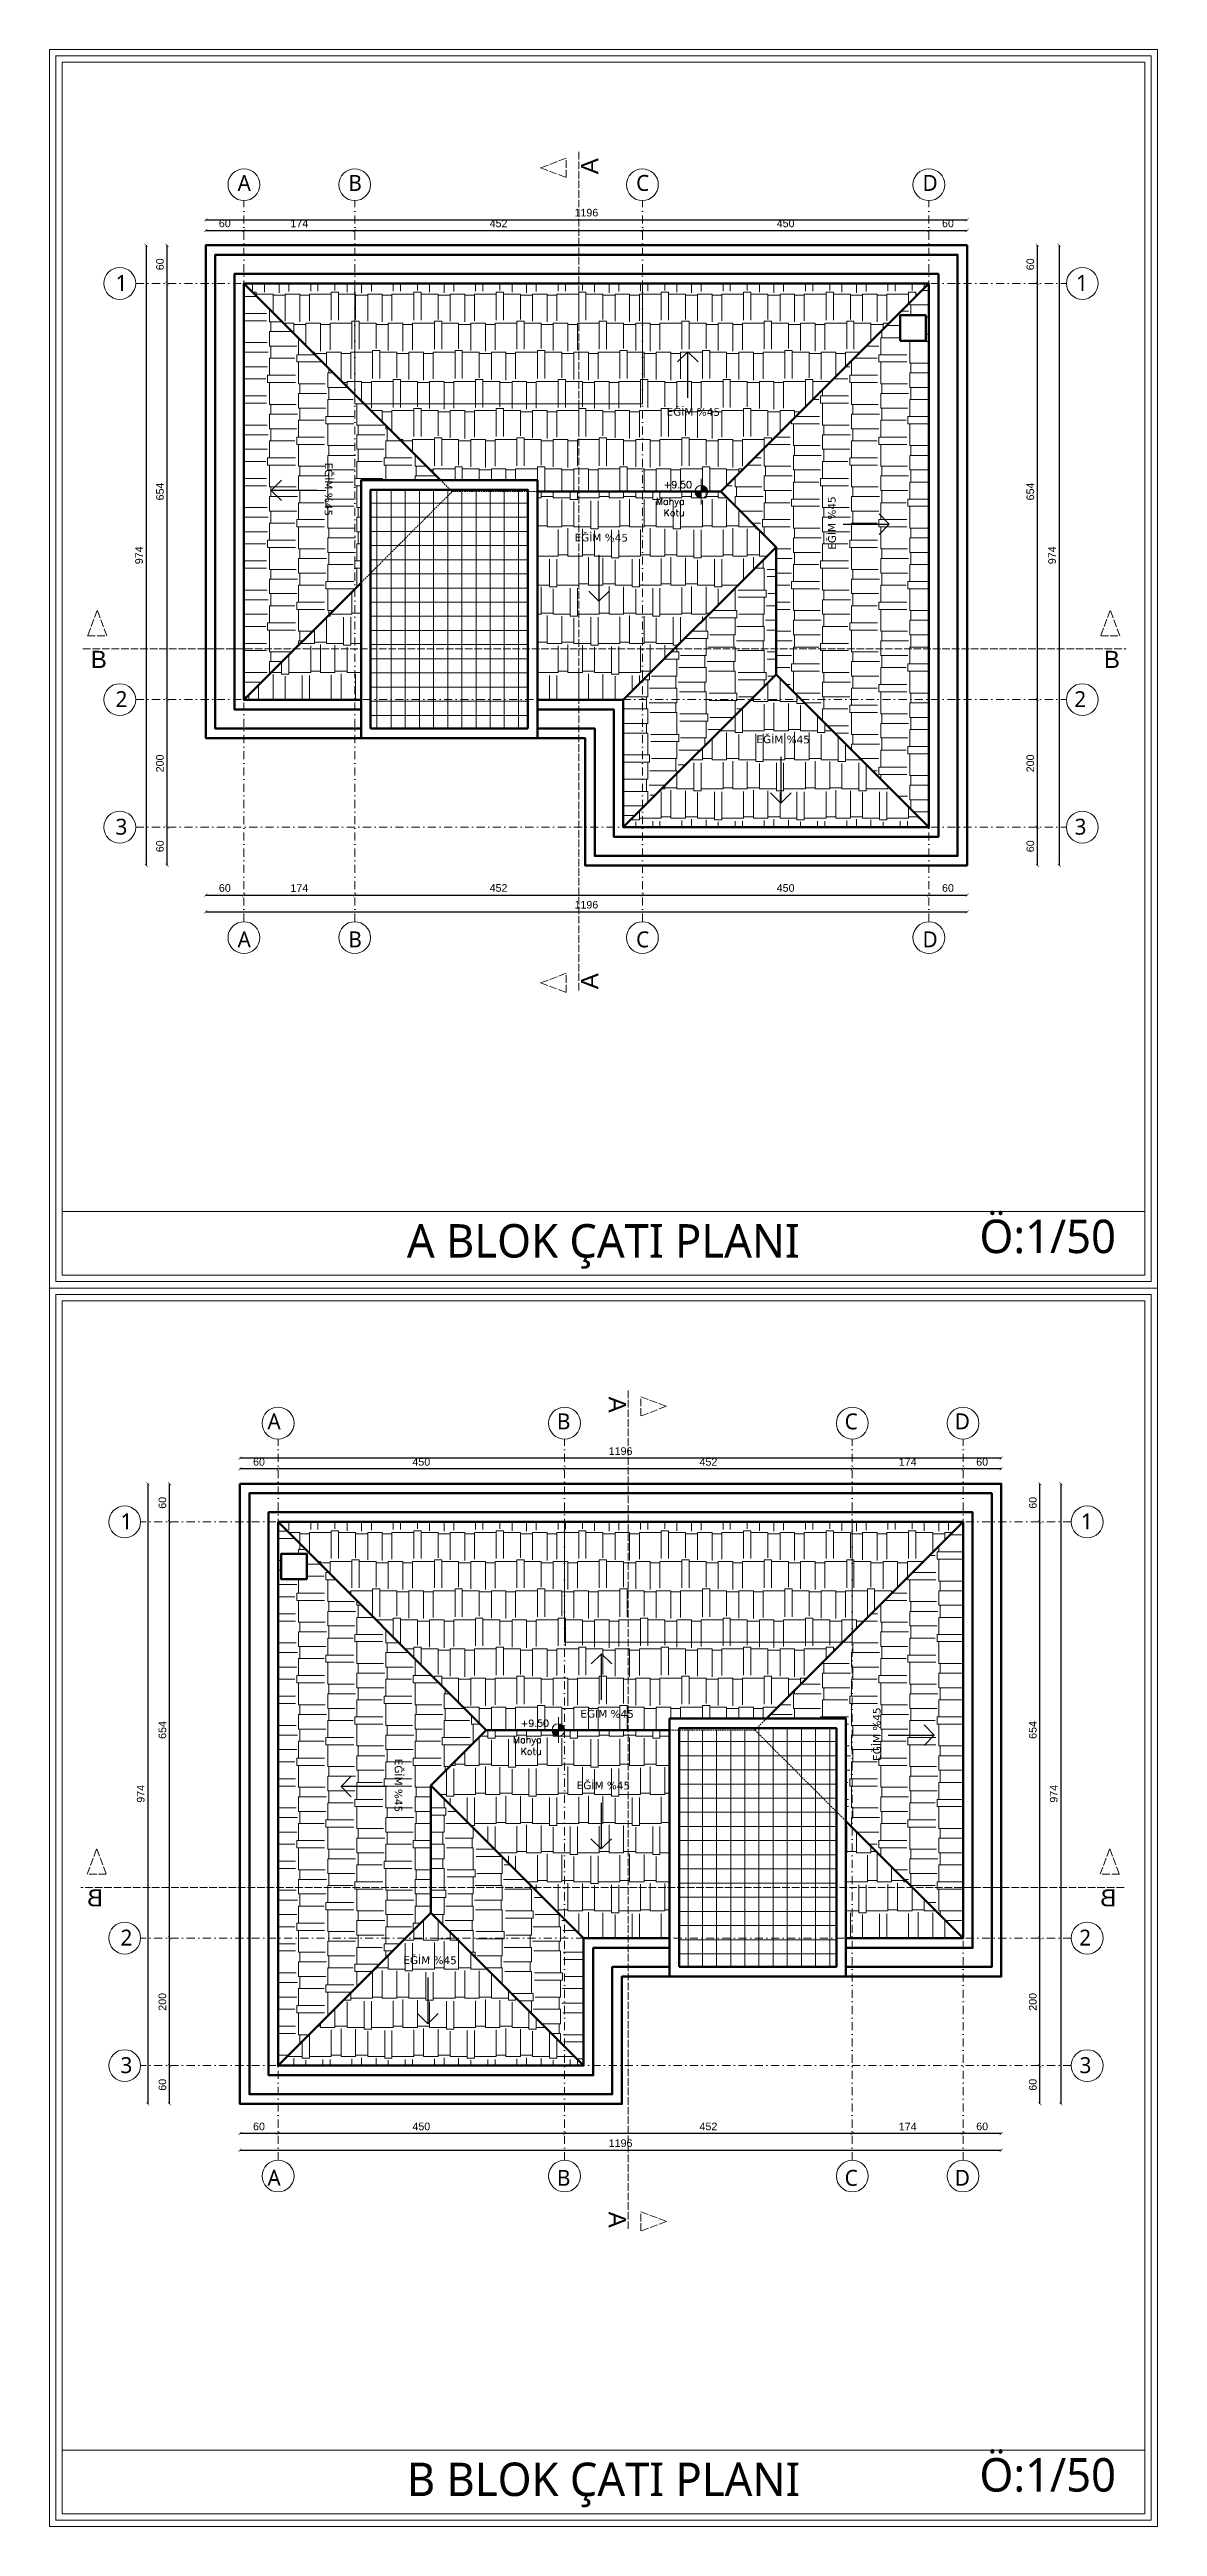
# Model space of a CAD drawing. Header units: millimetres. Extents: x 14753 to 45183, y 5640 to 19518.
# Drawn here: x 24939 to 26679, y 15623 to 19513 of the extents above; entities that cross this region are included whole.
import ezdxf

# ---------------------------------------------------------------- set-up
doc = ezdxf.new("R2010")
doc.units = ezdxf.units.MM
for name, pattern in [('ACAD_ISO02W100', [15, 12, -3]), ('DASHDOT', [25.4, 12.7, -6.35, 0, -6.35]), ('HIDDEN', [0.375, 0.25, -0.125])]:
    doc.linetypes.add(name, pattern=pattern)
for name, color, linetype, lineweight in [('A Antet', 35, 'Continuous', 18), ('CERCEVE', 66, 'Continuous', 0), ('Duvar', 1, 'Continuous', 50), ('Görüneyen', 250, 'HIDDEN', 0), ('k aks', 44, 'DASHDOT', 18), ('k dis olcu', 43, 'Continuous', 18), ('k kolon', 1, 'Continuous', 53), ('k kot', 31, 'Continuous', 20), ('k merd izdş', 153, 'HIDDEN', 9), ('k pencere', 4, 'Continuous', 25), ('k tarama', 252, 'Continuous', 9), ('k ıslak mekan tarama', 252, 'Continuous', 9), ('kesiklii çizgi', 244, 'ACAD_ISO02W100', 5)]:
    doc.layers.add(name, color=color, linetype=linetype, lineweight=lineweight)
doc.layers.add('Standart', color=7, linetype='Continuous')
doc.layers.add('YAzı', color=7, linetype='Continuous')
doc.styles.add('MtXpl_Segoe_UI', font='segoeui.ttf')
doc.styles.add('OLCU', font='romans.shx')
doc.styles.get("Standard").update_dxf_attribs({"font": 'arial.ttf'})
doc.dimstyles.new('icölcü', dxfattribs={"dimtxt": 12, "dimasz": 5, "dimexe": 1.25, "dimexo": 0.625, "dimgap": 5, "dimtad": 1, "dimdec": 0, "dimtxsty": 'Standard', "dimblk": 'ARCHTICK', "dimcen": -10, "dimse1": 1, "dimse2": 1, "dimadec": 0, "dimazin": 0, "dimtfac": 1, "dimtdec": 0, "dimtix": 1, "dimtmove": 0, "dimatfit": 3, "dimldrblk": 'ARCHTICK', "dimfxl": 1, "dimarcsym": 0})

msp = doc.modelspace()

# ---------------------------------------------------------------- texts
at = {"layer": 'A Antet', "color": 53, "char_height": 52.5, "attachment_point": 1}
for s, width, gutter_width, insert in [('{\\fSegoe UI|b0|i0|c162|p34;A BLOK ÇATI PLANI}', 1034.775, 12.5, (25500.2, 17667.9, -574.2)), ('{\\fSegoe UI|b0|i0|c162|p34;Ö:1/50}', 247.734, 9.38, (26399.6, 17674.9, -574.2)), ('{\\fSegoe UI|b0|i0|c162|p34;B BLOK ÇATI PLANI}', 1034.775, 12.5, (25500.2, 15722.9, -574.2)), ('{\\fSegoe UI|b0|i0|c162|p34;Ö:1/50}', 247.734, 9.38, (26399.6, 15729.9, -574.2))]:
    msp.add_mtext_dynamic_manual_height_columns(s, width=width, gutter_width=gutter_width, heights=[0], dxfattribs=dict(at, insert=insert))
at = {"layer": 'k aks', "style": 'MtXpl_Segoe_UI'}
for s, p in [('A', (25234.3, 19290.6)), ('B', (25408.3, 19290.6)), ('C', (25860.3, 19290.6)), ('D', (26310.3, 19290.6)), ('1', (25042.5, 19133.6)), ('1', (26551.3, 19133.6)), ('2', (25042.5, 18479.9)), ('2', (26548.6, 18479.9)), ('3', (25042.5, 18279.6)), ('3', (26549.1, 18279.6)), ('A', (25234.3, 18102.6)), ('B', (25408.3, 18102.6)), ('C', (25860.3, 18102.6)), ('D', (26310.3, 18102.6)), ('A', (25281.2, 17345.6)), ('B', (25735.9, 17345.6)), ('C', (26187.9, 17345.6)), ('D', (26360.9, 17345.6)), ('1', (25050.3, 17188.6)), ('1', (26559, 17188.6)), ('2', (25050.3, 16534.9)), ('2', (26556.4, 16534.9)), ('3', (25050.3, 16334.6)), ('3', (26556.9, 16334.6)), ('A', (25281.2, 16157.6)), ('B', (25735.9, 16157.6)), ('C', (26187.9, 16157.6)), ('D', (26360.9, 16157.6))]:
    msp.add_text(s, height=25, dxfattribs=at).set_placement(p)
at = {"layer": 'k kot', "char_height": 10.8, "width": 55.52, "attachment_point": 3, "rotation": 359.9996, "style": 'OLCU'}
for s, insert in [('+9.50', (25948, 18834.5)), ('Mahya Kotu', (25936.4, 18808.5)), ('+9.50', (25723.4, 16889.5)), ('Mahya Kotu', (25711.9, 16863.5))]:
    msp.add_mtext(s, dxfattribs=dict(at, insert=insert))
at = {"layer": 'YAzı', "char_height": 12}
for insert, attachment_point, rotation in [((25992.1, 18937.1), 9, 359.6862), ((25383.5, 18863.9), 1, 269.6862), ((26161.6, 18810.9), 3, 90.3138), ((25847.6, 18739.6), 9, 359.6862), ((26133.3, 18422.7), 9, 359.6862), ((25856.7, 16892.4), 9, 359.6862), ((26232.2, 16908.9), 3, 90.3138), ((25493.3, 16828.4), 1, 269.6862), ((25850.9, 16779.9), 9, 359.6862), ((25578.6, 16505.5), 9, 359.6862)]:
    msp.add_mtext_dynamic_manual_height_columns('{\\fVerdana|b0|i0|c162|p34;EĞİM %45}', width=153.763, gutter_width=12.5, heights=[0], dxfattribs=dict(at, insert=insert, attachment_point=attachment_point, rotation=rotation))

# ---------------------------------------------------------------- blocks, each defined once
blk = doc.blocks.new('KESİT')
at = {"layer": 'kesiklii çizgi', "color": 3}
for p, q in [((381040, 4552600), (381000, 4552585)), ((381000, 4552585), (381040, 4552570)), ((381060, 4552610), (381060, 4551290)), ((380303.5, 4551890), (380288.5, 4551850)), ((380318.5, 4551850), (380303.5, 4551890)), ((381895, 4551890), (381880, 4551850)), ((381910, 4551850), (381895, 4551890)), ((380281.1, 4551829.5), (381920, 4551829.5)), ((381040, 4551320), (381000, 4551305)), ((381000, 4551305), (381040, 4551290))]:
    blk.add_line(p, q, dxfattribs=at)
for points in [[(381040, 4552570), (381040, 4552600)], [(380288.5, 4551850), (380318.5, 4551850)], [(381880, 4551850), (381910, 4551850)], [(381040, 4551290), (381040, 4551320)]]:
    blk.add_lwpolyline(points, dxfattribs=at)
for p in [(381090.5, 4552575), (381090.5, 4551295)]:
    blk.add_text('A', height=27, rotation=90, dxfattribs=at).set_placement(p)
for p in [(380293.5, 4551799.5), (381885, 4551799.5)]:
    blk.add_text('B', height=27, dxfattribs=at).set_placement(p)
blk = doc.blocks.new('_ArchTick')
at = {"color": 0, "linetype": 'ByBlock', "const_width": 0.15}
blk.add_lwpolyline([(-0.5, -0.5), (0.5, 0.5)], dxfattribs=at)
blk = doc.blocks.new('*D338')
at = {"layer": 'Defpoints', "color": 0, "transparency": 16777216}
for p in [(26380.2, 19245.3), (25184.2, 19205.3), (26380.2, 19205.3)]:
    blk.add_point(p, dxfattribs=at)
at = {"layer": 'k dis olcu', "color": 0, "lineweight": -2, "transparency": 16777216}
blk.add_line((25184.2, 19245.3), (26380.2, 19245.3), dxfattribs=at)
at = {"layer": 'k dis olcu', "color": 0, "lineweight": -2, "transparency": 16777216, "xscale": 5, "yscale": 5, "zscale": 5, "rotation": 180}
blk.add_blockref('_ArchTick', (25184.2, 19245.3), dxfattribs=at)
at = {"layer": 'k dis olcu', "color": 0, "lineweight": -2, "transparency": 16777216, "xscale": 5, "yscale": 5, "zscale": 5}
blk.add_blockref('_ArchTick', (26380.2, 19245.3), dxfattribs=at)
at = {"layer": 'k dis olcu', "color": 0, "transparency": 16777216, "insert": (25782.2, 19256.4), "char_height": 12, "attachment_point": 5}
blk.add_mtext('1196', dxfattribs=at)
blk = doc.blocks.new('*D339')
at = {"layer": 'Defpoints', "color": 0, "transparency": 16777216}
for p in [(25244.2, 19228.4), (25184.2, 19205.3), (25244.2, 19205.3)]:
    blk.add_point(p, dxfattribs=at)
at = {"layer": 'k dis olcu', "color": 0, "lineweight": -2, "transparency": 16777216}
blk.add_line((25184.2, 19228.4), (25244.2, 19228.4), dxfattribs=at)
at = {"layer": 'k dis olcu', "color": 0, "lineweight": -2, "transparency": 16777216, "xscale": 5, "yscale": 5, "zscale": 5, "rotation": 180}
blk.add_blockref('_ArchTick', (25184.2, 19228.4), dxfattribs=at)
at = {"layer": 'k dis olcu', "color": 0, "lineweight": -2, "transparency": 16777216, "xscale": 5, "yscale": 5, "zscale": 5}
blk.add_blockref('_ArchTick', (25244.2, 19228.4), dxfattribs=at)
at = {"layer": 'k dis olcu', "color": 0, "transparency": 16777216, "insert": (25214.2, 19239.5), "char_height": 12, "attachment_point": 5}
blk.add_mtext('60', dxfattribs=at)
blk = doc.blocks.new('*D340')
at = {"layer": 'Defpoints', "color": 0, "transparency": 16777216}
for p in [(25418.2, 19228.4), (25418.2, 19228.4), (25244.2, 19205.3)]:
    blk.add_point(p, dxfattribs=at)
at = {"layer": 'k dis olcu', "color": 0, "lineweight": -2, "transparency": 16777216}
blk.add_line((25244.2, 19228.4), (25418.2, 19228.4), dxfattribs=at)
at = {"layer": 'k dis olcu', "color": 0, "lineweight": -2, "transparency": 16777216, "xscale": 5, "yscale": 5, "zscale": 5, "rotation": 180}
blk.add_blockref('_ArchTick', (25244.2, 19228.4), dxfattribs=at)
at = {"layer": 'k dis olcu', "color": 0, "lineweight": -2, "transparency": 16777216, "xscale": 5, "yscale": 5, "zscale": 5}
blk.add_blockref('_ArchTick', (25418.2, 19228.4), dxfattribs=at)
at = {"layer": 'k dis olcu', "color": 0, "transparency": 16777216, "insert": (25331.2, 19239.4), "char_height": 12, "attachment_point": 5}
blk.add_mtext('174', dxfattribs=at)
blk = doc.blocks.new('*D341')
at = {"layer": 'Defpoints', "color": 0, "transparency": 16777216}
for p in [(25418.2, 19228.4), (25870.2, 19228.4), (25870.2, 19228.4)]:
    blk.add_point(p, dxfattribs=at)
at = {"layer": 'k dis olcu', "color": 0, "lineweight": -2, "transparency": 16777216}
blk.add_line((25418.2, 19228.4), (25870.2, 19228.4), dxfattribs=at)
at = {"layer": 'k dis olcu', "color": 0, "lineweight": -2, "transparency": 16777216, "xscale": 5, "yscale": 5, "zscale": 5, "rotation": 180}
blk.add_blockref('_ArchTick', (25418.2, 19228.4), dxfattribs=at)
at = {"layer": 'k dis olcu', "color": 0, "lineweight": -2, "transparency": 16777216, "xscale": 5, "yscale": 5, "zscale": 5}
blk.add_blockref('_ArchTick', (25870.2, 19228.4), dxfattribs=at)
at = {"layer": 'k dis olcu', "color": 0, "transparency": 16777216, "insert": (25644.2, 19239.5), "char_height": 12, "attachment_point": 5}
blk.add_mtext('452', dxfattribs=at)
blk = doc.blocks.new('*D342')
at = {"layer": 'Defpoints', "color": 0, "transparency": 16777216}
for p in [(25870.2, 19228.4), (26320.2, 19228.4), (26320.2, 19228.4)]:
    blk.add_point(p, dxfattribs=at)
at = {"layer": 'k dis olcu', "color": 0, "lineweight": -2, "transparency": 16777216}
blk.add_line((25870.2, 19228.4), (26320.2, 19228.4), dxfattribs=at)
at = {"layer": 'k dis olcu', "color": 0, "lineweight": -2, "transparency": 16777216, "xscale": 5, "yscale": 5, "zscale": 5, "rotation": 180}
blk.add_blockref('_ArchTick', (25870.2, 19228.4), dxfattribs=at)
at = {"layer": 'k dis olcu', "color": 0, "lineweight": -2, "transparency": 16777216, "xscale": 5, "yscale": 5, "zscale": 5}
blk.add_blockref('_ArchTick', (26320.2, 19228.4), dxfattribs=at)
at = {"layer": 'k dis olcu', "color": 0, "transparency": 16777216, "insert": (26095.2, 19239.5), "char_height": 12, "attachment_point": 5}
blk.add_mtext('450', dxfattribs=at)
blk = doc.blocks.new('*D343')
at = {"layer": 'Defpoints', "color": 0, "transparency": 16777216}
for p in [(26320.2, 19228.4), (26380.2, 19228.4), (26380.2, 19205.3)]:
    blk.add_point(p, dxfattribs=at)
at = {"layer": 'k dis olcu', "color": 0, "lineweight": -2, "transparency": 16777216}
blk.add_line((26320.2, 19228.4), (26380.2, 19228.4), dxfattribs=at)
at = {"layer": 'k dis olcu', "color": 0, "lineweight": -2, "transparency": 16777216, "xscale": 5, "yscale": 5, "zscale": 5, "rotation": 180}
blk.add_blockref('_ArchTick', (26320.2, 19228.4), dxfattribs=at)
at = {"layer": 'k dis olcu', "color": 0, "lineweight": -2, "transparency": 16777216, "xscale": 5, "yscale": 5, "zscale": 5}
blk.add_blockref('_ArchTick', (26380.2, 19228.4), dxfattribs=at)
at = {"layer": 'k dis olcu', "color": 0, "transparency": 16777216, "insert": (26350.2, 19239.5), "char_height": 12, "attachment_point": 5}
blk.add_mtext('60', dxfattribs=at)
blk = doc.blocks.new('*D344')
at = {"layer": 'Defpoints', "color": 0, "transparency": 16777216}
for p in [(26380.2, 19205.3), (26380.2, 18231.3), (26524.9, 18231.3)]:
    blk.add_point(p, dxfattribs=at)
at = {"layer": 'k dis olcu', "color": 0, "lineweight": -2, "transparency": 16777216}
blk.add_line((26524.9, 19205.3), (26524.9, 18231.3), dxfattribs=at)
at = {"layer": 'k dis olcu', "color": 0, "lineweight": -2, "transparency": 16777216, "xscale": 5, "yscale": 5, "zscale": 5}
for p, rotation in [((26524.9, 19205.3), 90), ((26524.9, 18231.3), 270)]:
    blk.add_blockref('_ArchTick', p, dxfattribs=dict(at, rotation=rotation))
at = {"layer": 'k dis olcu', "color": 0, "transparency": 16777216, "insert": (26513.8, 18718.3), "char_height": 12, "attachment_point": 5, "rotation": 90}
blk.add_mtext('974', dxfattribs=at)
blk = doc.blocks.new('*D345')
at = {"layer": 'Defpoints', "color": 0, "transparency": 16777216}
for p in [(26380.2, 18291.3), (26490.8, 18291.3), (26380.2, 18231.3)]:
    blk.add_point(p, dxfattribs=at)
at = {"layer": 'k dis olcu', "color": 0, "lineweight": -2, "transparency": 16777216}
blk.add_line((26490.8, 18231.3), (26490.8, 18291.3), dxfattribs=at)
at = {"layer": 'k dis olcu', "color": 0, "lineweight": -2, "transparency": 16777216, "xscale": 5, "yscale": 5, "zscale": 5}
for p, rotation in [((26490.8, 18291.3), 90), ((26490.8, 18231.3), 270)]:
    blk.add_blockref('_ArchTick', p, dxfattribs=dict(at, rotation=rotation))
at = {"layer": 'k dis olcu', "color": 0, "transparency": 16777216, "insert": (26479.6, 18261.3), "char_height": 12, "attachment_point": 5, "rotation": 90}
blk.add_mtext('60', dxfattribs=at)
blk = doc.blocks.new('*D346')
at = {"layer": 'Defpoints', "color": 0, "transparency": 16777216}
for p in [(26490.8, 18491.6), (26490.8, 18491.6), (26380.2, 18291.3)]:
    blk.add_point(p, dxfattribs=at)
at = {"layer": 'k dis olcu', "color": 0, "lineweight": -2, "transparency": 16777216}
blk.add_line((26490.8, 18291.3), (26490.8, 18491.6), dxfattribs=at)
at = {"layer": 'k dis olcu', "color": 0, "lineweight": -2, "transparency": 16777216, "xscale": 5, "yscale": 5, "zscale": 5}
for p, rotation in [((26490.8, 18491.6), 90), ((26490.8, 18291.3), 270)]:
    blk.add_blockref('_ArchTick', p, dxfattribs=dict(at, rotation=rotation))
at = {"layer": 'k dis olcu', "color": 0, "transparency": 16777216, "insert": (26479.6, 18391.5), "char_height": 12, "attachment_point": 5, "rotation": 90}
blk.add_mtext('200', dxfattribs=at)
blk = doc.blocks.new('*D347')
at = {"layer": 'Defpoints', "color": 0, "transparency": 16777216}
for p in [(26490.8, 19145.3), (26490.8, 19145.3), (26490.8, 18491.6)]:
    blk.add_point(p, dxfattribs=at)
at = {"layer": 'k dis olcu', "color": 0, "lineweight": -2, "transparency": 16777216}
blk.add_line((26490.8, 18491.6), (26490.8, 19145.3), dxfattribs=at)
at = {"layer": 'k dis olcu', "color": 0, "lineweight": -2, "transparency": 16777216, "xscale": 5, "yscale": 5, "zscale": 5}
for p, rotation in [((26490.8, 19145.3), 90), ((26490.8, 18491.6), 270)]:
    blk.add_blockref('_ArchTick', p, dxfattribs=dict(at, rotation=rotation))
at = {"layer": 'k dis olcu', "color": 0, "transparency": 16777216, "insert": (26479.6, 18818.5), "char_height": 12, "attachment_point": 5, "rotation": 90}
blk.add_mtext('654', dxfattribs=at)
blk = doc.blocks.new('*D348')
at = {"layer": 'Defpoints', "color": 0, "transparency": 16777216}
for p in [(26380.2, 19205.3), (26490.8, 19205.3), (26490.8, 19145.3)]:
    blk.add_point(p, dxfattribs=at)
at = {"layer": 'k dis olcu', "color": 0, "lineweight": -2, "transparency": 16777216}
blk.add_line((26490.8, 19145.3), (26490.8, 19205.3), dxfattribs=at)
at = {"layer": 'k dis olcu', "color": 0, "lineweight": -2, "transparency": 16777216, "xscale": 5, "yscale": 5, "zscale": 5}
for p, rotation in [((26490.8, 19205.3), 90), ((26490.8, 19145.3), 270)]:
    blk.add_blockref('_ArchTick', p, dxfattribs=dict(at, rotation=rotation))
at = {"layer": 'k dis olcu', "color": 0, "transparency": 16777216, "insert": (26479.6, 19175.3), "char_height": 12, "attachment_point": 5, "rotation": 90}
blk.add_mtext('60', dxfattribs=at)
blk = doc.blocks.new('*D349')
at = {"layer": 'Defpoints', "color": 0, "transparency": 16777216}
for p in [(25184.2, 19205.3), (25090.6, 18231.3), (25780.2, 18231.3)]:
    blk.add_point(p, dxfattribs=at)
at = {"layer": 'k dis olcu', "color": 0, "lineweight": -2, "transparency": 16777216}
blk.add_line((25090.6, 19205.3), (25090.6, 18231.3), dxfattribs=at)
at = {"layer": 'k dis olcu', "color": 0, "lineweight": -2, "transparency": 16777216, "xscale": 5, "yscale": 5, "zscale": 5}
for p, rotation in [((25090.6, 19205.3), 90), ((25090.6, 18231.3), 270)]:
    blk.add_blockref('_ArchTick', p, dxfattribs=dict(at, rotation=rotation))
at = {"layer": 'k dis olcu', "color": 0, "transparency": 16777216, "insert": (25079.5, 18718.3), "char_height": 12, "attachment_point": 5, "rotation": 90}
blk.add_mtext('974', dxfattribs=at)
blk = doc.blocks.new('*D350')
at = {"layer": 'Defpoints', "color": 0, "transparency": 16777216}
for p in [(25123.5, 18291.3), (25780.2, 18291.3), (25780.2, 18231.3)]:
    blk.add_point(p, dxfattribs=at)
at = {"layer": 'k dis olcu', "color": 0, "lineweight": -2, "transparency": 16777216}
blk.add_line((25123.5, 18231.3), (25123.5, 18291.3), dxfattribs=at)
at = {"layer": 'k dis olcu', "color": 0, "lineweight": -2, "transparency": 16777216, "xscale": 5, "yscale": 5, "zscale": 5}
for p, rotation in [((25123.5, 18291.3), 90), ((25123.5, 18231.3), 270)]:
    blk.add_blockref('_ArchTick', p, dxfattribs=dict(at, rotation=rotation))
at = {"layer": 'k dis olcu', "color": 0, "transparency": 16777216, "insert": (25112.3, 18261.3), "char_height": 12, "attachment_point": 5, "rotation": 90}
blk.add_mtext('60', dxfattribs=at)
blk = doc.blocks.new('*D351')
at = {"layer": 'Defpoints', "color": 0, "transparency": 16777216}
for p in [(25123.5, 18491.6), (25184.2, 18491.6), (25780.2, 18291.3)]:
    blk.add_point(p, dxfattribs=at)
at = {"layer": 'k dis olcu', "color": 0, "lineweight": -2, "transparency": 16777216}
blk.add_line((25123.5, 18291.3), (25123.5, 18491.6), dxfattribs=at)
at = {"layer": 'k dis olcu', "color": 0, "lineweight": -2, "transparency": 16777216, "xscale": 5, "yscale": 5, "zscale": 5}
for p, rotation in [((25123.5, 18491.6), 90), ((25123.5, 18291.3), 270)]:
    blk.add_blockref('_ArchTick', p, dxfattribs=dict(at, rotation=rotation))
at = {"layer": 'k dis olcu', "color": 0, "transparency": 16777216, "insert": (25112.3, 18391.5), "char_height": 12, "attachment_point": 5, "rotation": 90}
blk.add_mtext('200', dxfattribs=at)
blk = doc.blocks.new('*D352')
at = {"layer": 'Defpoints', "color": 0, "transparency": 16777216}
for p in [(25123.5, 19145.3), (25184.2, 19145.3), (25184.2, 18491.6)]:
    blk.add_point(p, dxfattribs=at)
at = {"layer": 'k dis olcu', "color": 0, "lineweight": -2, "transparency": 16777216}
blk.add_line((25123.5, 18491.6), (25123.5, 19145.3), dxfattribs=at)
at = {"layer": 'k dis olcu', "color": 0, "lineweight": -2, "transparency": 16777216, "xscale": 5, "yscale": 5, "zscale": 5}
for p, rotation in [((25123.5, 19145.3), 90), ((25123.5, 18491.6), 270)]:
    blk.add_blockref('_ArchTick', p, dxfattribs=dict(at, rotation=rotation))
at = {"layer": 'k dis olcu', "color": 0, "transparency": 16777216, "insert": (25112.3, 18818.5), "char_height": 12, "attachment_point": 5, "rotation": 90}
blk.add_mtext('654', dxfattribs=at)
blk = doc.blocks.new('*D353')
at = {"layer": 'Defpoints', "color": 0, "transparency": 16777216}
for p in [(25123.5, 19205.3), (25184.2, 19205.3), (25184.2, 19145.3)]:
    blk.add_point(p, dxfattribs=at)
at = {"layer": 'k dis olcu', "color": 0, "lineweight": -2, "transparency": 16777216}
blk.add_line((25123.5, 19145.3), (25123.5, 19205.3), dxfattribs=at)
at = {"layer": 'k dis olcu', "color": 0, "lineweight": -2, "transparency": 16777216, "xscale": 5, "yscale": 5, "zscale": 5}
for p, rotation in [((25123.5, 19205.3), 90), ((25123.5, 19145.3), 270)]:
    blk.add_blockref('_ArchTick', p, dxfattribs=dict(at, rotation=rotation))
at = {"layer": 'k dis olcu', "color": 0, "transparency": 16777216, "insert": (25112.3, 19175.3), "char_height": 12, "attachment_point": 5, "rotation": 90}
blk.add_mtext('60', dxfattribs=at)
blk = doc.blocks.new('*D354')
at = {"layer": 'Defpoints', "color": 0, "transparency": 16777216}
for p in [(25184.2, 18431.3), (26380.2, 18431.3), (26380.2, 18158.3)]:
    blk.add_point(p, dxfattribs=at)
at = {"layer": 'k dis olcu', "color": 0, "lineweight": -2, "transparency": 16777216}
blk.add_line((25184.2, 18158.3), (26380.2, 18158.3), dxfattribs=at)
at = {"layer": 'k dis olcu', "color": 0, "lineweight": -2, "transparency": 16777216, "xscale": 5, "yscale": 5, "zscale": 5, "rotation": 180}
blk.add_blockref('_ArchTick', (25184.2, 18158.3), dxfattribs=at)
at = {"layer": 'k dis olcu', "color": 0, "lineweight": -2, "transparency": 16777216, "xscale": 5, "yscale": 5, "zscale": 5}
blk.add_blockref('_ArchTick', (26380.2, 18158.3), dxfattribs=at)
at = {"layer": 'k dis olcu', "color": 0, "transparency": 16777216, "insert": (25782.2, 18169.5), "char_height": 12, "attachment_point": 5}
blk.add_mtext('1196', dxfattribs=at)
blk = doc.blocks.new('*D355')
at = {"layer": 'Defpoints', "color": 0, "transparency": 16777216}
for p in [(25184.2, 18431.3), (25244.2, 18431.3), (25244.2, 18184.7)]:
    blk.add_point(p, dxfattribs=at)
at = {"layer": 'k dis olcu', "color": 0, "lineweight": -2, "transparency": 16777216}
blk.add_line((25184.2, 18184.7), (25244.2, 18184.7), dxfattribs=at)
at = {"layer": 'k dis olcu', "color": 0, "lineweight": -2, "transparency": 16777216, "xscale": 5, "yscale": 5, "zscale": 5, "rotation": 180}
blk.add_blockref('_ArchTick', (25184.2, 18184.7), dxfattribs=at)
at = {"layer": 'k dis olcu', "color": 0, "lineweight": -2, "transparency": 16777216, "xscale": 5, "yscale": 5, "zscale": 5}
blk.add_blockref('_ArchTick', (25244.2, 18184.7), dxfattribs=at)
at = {"layer": 'k dis olcu', "color": 0, "transparency": 16777216, "insert": (25214.2, 18195.8), "char_height": 12, "attachment_point": 5}
blk.add_mtext('60', dxfattribs=at)
blk = doc.blocks.new('*D356')
at = {"layer": 'Defpoints', "color": 0, "transparency": 16777216}
for p in [(25244.2, 18431.3), (25418.2, 18184.7), (25418.2, 18184.7)]:
    blk.add_point(p, dxfattribs=at)
at = {"layer": 'k dis olcu', "color": 0, "lineweight": -2, "transparency": 16777216}
blk.add_line((25244.2, 18184.7), (25418.2, 18184.7), dxfattribs=at)
at = {"layer": 'k dis olcu', "color": 0, "lineweight": -2, "transparency": 16777216, "xscale": 5, "yscale": 5, "zscale": 5, "rotation": 180}
blk.add_blockref('_ArchTick', (25244.2, 18184.7), dxfattribs=at)
at = {"layer": 'k dis olcu', "color": 0, "lineweight": -2, "transparency": 16777216, "xscale": 5, "yscale": 5, "zscale": 5}
blk.add_blockref('_ArchTick', (25418.2, 18184.7), dxfattribs=at)
at = {"layer": 'k dis olcu', "color": 0, "transparency": 16777216, "insert": (25331.2, 18195.7), "char_height": 12, "attachment_point": 5}
blk.add_mtext('174', dxfattribs=at)
blk = doc.blocks.new('*D357')
at = {"layer": 'Defpoints', "color": 0, "transparency": 16777216}
for p in [(25418.2, 18184.7), (25870.2, 18184.7), (25870.2, 18184.7)]:
    blk.add_point(p, dxfattribs=at)
at = {"layer": 'k dis olcu', "color": 0, "lineweight": -2, "transparency": 16777216}
blk.add_line((25418.2, 18184.7), (25870.2, 18184.7), dxfattribs=at)
at = {"layer": 'k dis olcu', "color": 0, "lineweight": -2, "transparency": 16777216, "xscale": 5, "yscale": 5, "zscale": 5, "rotation": 180}
blk.add_blockref('_ArchTick', (25418.2, 18184.7), dxfattribs=at)
at = {"layer": 'k dis olcu', "color": 0, "lineweight": -2, "transparency": 16777216, "xscale": 5, "yscale": 5, "zscale": 5}
blk.add_blockref('_ArchTick', (25870.2, 18184.7), dxfattribs=at)
at = {"layer": 'k dis olcu', "color": 0, "transparency": 16777216, "insert": (25644.2, 18195.8), "char_height": 12, "attachment_point": 5}
blk.add_mtext('452', dxfattribs=at)
blk = doc.blocks.new('*D358')
at = {"layer": 'Defpoints', "color": 0, "transparency": 16777216}
for p in [(25870.2, 18184.7), (26320.2, 18184.7), (26320.2, 18184.7)]:
    blk.add_point(p, dxfattribs=at)
at = {"layer": 'k dis olcu', "color": 0, "lineweight": -2, "transparency": 16777216}
blk.add_line((25870.2, 18184.7), (26320.2, 18184.7), dxfattribs=at)
at = {"layer": 'k dis olcu', "color": 0, "lineweight": -2, "transparency": 16777216, "xscale": 5, "yscale": 5, "zscale": 5, "rotation": 180}
blk.add_blockref('_ArchTick', (25870.2, 18184.7), dxfattribs=at)
at = {"layer": 'k dis olcu', "color": 0, "lineweight": -2, "transparency": 16777216, "xscale": 5, "yscale": 5, "zscale": 5}
blk.add_blockref('_ArchTick', (26320.2, 18184.7), dxfattribs=at)
at = {"layer": 'k dis olcu', "color": 0, "transparency": 16777216, "insert": (26095.2, 18195.8), "char_height": 12, "attachment_point": 5}
blk.add_mtext('450', dxfattribs=at)
blk = doc.blocks.new('*D359')
at = {"layer": 'Defpoints', "color": 0, "transparency": 16777216}
for p in [(26380.2, 18231.3), (26320.2, 18184.7), (26380.2, 18184.7)]:
    blk.add_point(p, dxfattribs=at)
at = {"layer": 'k dis olcu', "color": 0, "lineweight": -2, "transparency": 16777216}
blk.add_line((26320.2, 18184.7), (26380.2, 18184.7), dxfattribs=at)
at = {"layer": 'k dis olcu', "color": 0, "lineweight": -2, "transparency": 16777216, "xscale": 5, "yscale": 5, "zscale": 5, "rotation": 180}
blk.add_blockref('_ArchTick', (26320.2, 18184.7), dxfattribs=at)
at = {"layer": 'k dis olcu', "color": 0, "lineweight": -2, "transparency": 16777216, "xscale": 5, "yscale": 5, "zscale": 5}
blk.add_blockref('_ArchTick', (26380.2, 18184.7), dxfattribs=at)
at = {"layer": 'k dis olcu', "color": 0, "transparency": 16777216, "insert": (26350.2, 18195.8), "char_height": 12, "attachment_point": 5}
blk.add_mtext('60', dxfattribs=at)
blk = doc.blocks.new('*D225')
at = {"layer": 'Defpoints', "color": 0, "transparency": 16777216}
for p in [(25237.9, 17300.3), (25237.9, 17260.3), (26433.9, 17260.3)]:
    blk.add_point(p, dxfattribs=at)
at = {"layer": 'k dis olcu', "color": 0, "lineweight": -2, "transparency": 16777216}
blk.add_line((26433.9, 17300.3), (25237.9, 17300.3), dxfattribs=at)
at = {"layer": 'k dis olcu', "color": 0, "lineweight": -2, "transparency": 16777216, "xscale": 5, "yscale": 5, "zscale": 5, "rotation": 180}
blk.add_blockref('_ArchTick', (25237.9, 17300.3), dxfattribs=at)
at = {"layer": 'k dis olcu', "color": 0, "lineweight": -2, "transparency": 16777216, "xscale": 5, "yscale": 5, "zscale": 5}
blk.add_blockref('_ArchTick', (26433.9, 17300.3), dxfattribs=at)
at = {"layer": 'k dis olcu', "color": 0, "transparency": 16777216, "insert": (25835.9, 17311.4), "char_height": 12, "attachment_point": 5}
blk.add_mtext('1196', dxfattribs=at)
blk = doc.blocks.new('*D226')
at = {"layer": 'Defpoints', "color": 0, "transparency": 16777216}
for p in [(26373.9, 17283.4), (26373.9, 17260.3), (26433.9, 17260.3)]:
    blk.add_point(p, dxfattribs=at)
at = {"layer": 'k dis olcu', "color": 0, "lineweight": -2, "transparency": 16777216}
blk.add_line((26433.9, 17283.4), (26373.9, 17283.4), dxfattribs=at)
at = {"layer": 'k dis olcu', "color": 0, "lineweight": -2, "transparency": 16777216, "xscale": 5, "yscale": 5, "zscale": 5, "rotation": 180}
blk.add_blockref('_ArchTick', (26373.9, 17283.4), dxfattribs=at)
at = {"layer": 'k dis olcu', "color": 0, "lineweight": -2, "transparency": 16777216, "xscale": 5, "yscale": 5, "zscale": 5}
blk.add_blockref('_ArchTick', (26433.9, 17283.4), dxfattribs=at)
at = {"layer": 'k dis olcu', "color": 0, "transparency": 16777216, "insert": (26403.9, 17294.5), "char_height": 12, "attachment_point": 5}
blk.add_mtext('60', dxfattribs=at)
blk = doc.blocks.new('*D227')
at = {"layer": 'Defpoints', "color": 0, "transparency": 16777216}
for p in [(26199.9, 17283.4), (26199.9, 17283.4), (26373.9, 17260.3)]:
    blk.add_point(p, dxfattribs=at)
at = {"layer": 'k dis olcu', "color": 0, "lineweight": -2, "transparency": 16777216}
blk.add_line((26373.9, 17283.4), (26199.9, 17283.4), dxfattribs=at)
at = {"layer": 'k dis olcu', "color": 0, "lineweight": -2, "transparency": 16777216, "xscale": 5, "yscale": 5, "zscale": 5, "rotation": 180}
blk.add_blockref('_ArchTick', (26199.9, 17283.4), dxfattribs=at)
at = {"layer": 'k dis olcu', "color": 0, "lineweight": -2, "transparency": 16777216, "xscale": 5, "yscale": 5, "zscale": 5}
blk.add_blockref('_ArchTick', (26373.9, 17283.4), dxfattribs=at)
at = {"layer": 'k dis olcu', "color": 0, "transparency": 16777216, "insert": (26286.9, 17294.4), "char_height": 12, "attachment_point": 5}
blk.add_mtext('174', dxfattribs=at)
blk = doc.blocks.new('*D228')
at = {"layer": 'Defpoints', "color": 0, "transparency": 16777216}
for p in [(25747.9, 17283.4), (25747.9, 17283.4), (26199.9, 17283.4)]:
    blk.add_point(p, dxfattribs=at)
at = {"layer": 'k dis olcu', "color": 0, "lineweight": -2, "transparency": 16777216}
blk.add_line((26199.9, 17283.4), (25747.9, 17283.4), dxfattribs=at)
at = {"layer": 'k dis olcu', "color": 0, "lineweight": -2, "transparency": 16777216, "xscale": 5, "yscale": 5, "zscale": 5, "rotation": 180}
blk.add_blockref('_ArchTick', (25747.9, 17283.4), dxfattribs=at)
at = {"layer": 'k dis olcu', "color": 0, "lineweight": -2, "transparency": 16777216, "xscale": 5, "yscale": 5, "zscale": 5}
blk.add_blockref('_ArchTick', (26199.9, 17283.4), dxfattribs=at)
at = {"layer": 'k dis olcu', "color": 0, "transparency": 16777216, "insert": (25973.9, 17294.5), "char_height": 12, "attachment_point": 5}
blk.add_mtext('452', dxfattribs=at)
blk = doc.blocks.new('*D229')
at = {"layer": 'Defpoints', "color": 0, "transparency": 16777216}
for p in [(25297.9, 17283.4), (25297.9, 17283.4), (25747.9, 17283.4)]:
    blk.add_point(p, dxfattribs=at)
at = {"layer": 'k dis olcu', "color": 0, "lineweight": -2, "transparency": 16777216}
blk.add_line((25747.9, 17283.4), (25297.9, 17283.4), dxfattribs=at)
at = {"layer": 'k dis olcu', "color": 0, "lineweight": -2, "transparency": 16777216, "xscale": 5, "yscale": 5, "zscale": 5, "rotation": 180}
blk.add_blockref('_ArchTick', (25297.9, 17283.4), dxfattribs=at)
at = {"layer": 'k dis olcu', "color": 0, "lineweight": -2, "transparency": 16777216, "xscale": 5, "yscale": 5, "zscale": 5}
blk.add_blockref('_ArchTick', (25747.9, 17283.4), dxfattribs=at)
at = {"layer": 'k dis olcu', "color": 0, "transparency": 16777216, "insert": (25522.9, 17294.5), "char_height": 12, "attachment_point": 5}
blk.add_mtext('450', dxfattribs=at)
blk = doc.blocks.new('*D230')
at = {"layer": 'Defpoints', "color": 0, "transparency": 16777216}
for p in [(25237.9, 17283.4), (25297.9, 17283.4), (25237.9, 17260.3)]:
    blk.add_point(p, dxfattribs=at)
at = {"layer": 'k dis olcu', "color": 0, "lineweight": -2, "transparency": 16777216}
blk.add_line((25297.9, 17283.4), (25237.9, 17283.4), dxfattribs=at)
at = {"layer": 'k dis olcu', "color": 0, "lineweight": -2, "transparency": 16777216, "xscale": 5, "yscale": 5, "zscale": 5, "rotation": 180}
blk.add_blockref('_ArchTick', (25237.9, 17283.4), dxfattribs=at)
at = {"layer": 'k dis olcu', "color": 0, "lineweight": -2, "transparency": 16777216, "xscale": 5, "yscale": 5, "zscale": 5}
blk.add_blockref('_ArchTick', (25297.9, 17283.4), dxfattribs=at)
at = {"layer": 'k dis olcu', "color": 0, "transparency": 16777216, "insert": (25267.9, 17294.5), "char_height": 12, "attachment_point": 5}
blk.add_mtext('60', dxfattribs=at)
blk = doc.blocks.new('*D231')
at = {"layer": 'Defpoints', "color": 0, "transparency": 16777216}
for p in [(25237.9, 17260.3), (25093.2, 16286.3), (25237.9, 16286.3)]:
    blk.add_point(p, dxfattribs=at)
at = {"layer": 'k dis olcu', "color": 0, "lineweight": -2, "transparency": 16777216}
blk.add_line((25093.2, 17260.3), (25093.2, 16286.3), dxfattribs=at)
at = {"layer": 'k dis olcu', "color": 0, "lineweight": -2, "transparency": 16777216, "xscale": 5, "yscale": 5, "zscale": 5}
for p, rotation in [((25093.2, 17260.3), 90), ((25093.2, 16286.3), 270)]:
    blk.add_blockref('_ArchTick', p, dxfattribs=dict(at, rotation=rotation))
at = {"layer": 'k dis olcu', "color": 0, "transparency": 16777216, "insert": (25082.1, 16773.3), "char_height": 12, "attachment_point": 5, "rotation": 90}
blk.add_mtext('974', dxfattribs=at)
blk = doc.blocks.new('*D232')
at = {"layer": 'Defpoints', "color": 0, "transparency": 16777216}
for p in [(25127.4, 16346.3), (25237.9, 16346.3), (25237.9, 16286.3)]:
    blk.add_point(p, dxfattribs=at)
at = {"layer": 'k dis olcu', "color": 0, "lineweight": -2, "transparency": 16777216}
blk.add_line((25127.4, 16286.3), (25127.4, 16346.3), dxfattribs=at)
at = {"layer": 'k dis olcu', "color": 0, "lineweight": -2, "transparency": 16777216, "xscale": 5, "yscale": 5, "zscale": 5}
for p, rotation in [((25127.4, 16346.3), 90), ((25127.4, 16286.3), 270)]:
    blk.add_blockref('_ArchTick', p, dxfattribs=dict(at, rotation=rotation))
at = {"layer": 'k dis olcu', "color": 0, "transparency": 16777216, "insert": (25116.2, 16316.3), "char_height": 12, "attachment_point": 5, "rotation": 90}
blk.add_mtext('60', dxfattribs=at)
blk = doc.blocks.new('*D233')
at = {"layer": 'Defpoints', "color": 0, "transparency": 16777216}
for p in [(25127.4, 16546.6), (25127.4, 16546.6), (25237.9, 16346.3)]:
    blk.add_point(p, dxfattribs=at)
at = {"layer": 'k dis olcu', "color": 0, "lineweight": -2, "transparency": 16777216}
blk.add_line((25127.4, 16346.3), (25127.4, 16546.6), dxfattribs=at)
at = {"layer": 'k dis olcu', "color": 0, "lineweight": -2, "transparency": 16777216, "xscale": 5, "yscale": 5, "zscale": 5}
for p, rotation in [((25127.4, 16546.6), 90), ((25127.4, 16346.3), 270)]:
    blk.add_blockref('_ArchTick', p, dxfattribs=dict(at, rotation=rotation))
at = {"layer": 'k dis olcu', "color": 0, "transparency": 16777216, "insert": (25116.2, 16446.5), "char_height": 12, "attachment_point": 5, "rotation": 90}
blk.add_mtext('200', dxfattribs=at)
blk = doc.blocks.new('*D234')
at = {"layer": 'Defpoints', "color": 0, "transparency": 16777216}
for p in [(25127.4, 17200.3), (25127.4, 17200.3), (25127.4, 16546.6)]:
    blk.add_point(p, dxfattribs=at)
at = {"layer": 'k dis olcu', "color": 0, "lineweight": -2, "transparency": 16777216}
blk.add_line((25127.4, 16546.6), (25127.4, 17200.3), dxfattribs=at)
at = {"layer": 'k dis olcu', "color": 0, "lineweight": -2, "transparency": 16777216, "xscale": 5, "yscale": 5, "zscale": 5}
for p, rotation in [((25127.4, 17200.3), 90), ((25127.4, 16546.6), 270)]:
    blk.add_blockref('_ArchTick', p, dxfattribs=dict(at, rotation=rotation))
at = {"layer": 'k dis olcu', "color": 0, "transparency": 16777216, "insert": (25116.2, 16873.5), "char_height": 12, "attachment_point": 5, "rotation": 90}
blk.add_mtext('654', dxfattribs=at)
blk = doc.blocks.new('*D235')
at = {"layer": 'Defpoints', "color": 0, "transparency": 16777216}
for p in [(25127.4, 17260.3), (25237.9, 17260.3), (25127.4, 17200.3)]:
    blk.add_point(p, dxfattribs=at)
at = {"layer": 'k dis olcu', "color": 0, "lineweight": -2, "transparency": 16777216}
blk.add_line((25127.4, 17200.3), (25127.4, 17260.3), dxfattribs=at)
at = {"layer": 'k dis olcu', "color": 0, "lineweight": -2, "transparency": 16777216, "xscale": 5, "yscale": 5, "zscale": 5}
for p, rotation in [((25127.4, 17260.3), 90), ((25127.4, 17200.3), 270)]:
    blk.add_blockref('_ArchTick', p, dxfattribs=dict(at, rotation=rotation))
at = {"layer": 'k dis olcu', "color": 0, "transparency": 16777216, "insert": (25116.2, 17230.3), "char_height": 12, "attachment_point": 5, "rotation": 90}
blk.add_mtext('60', dxfattribs=at)
blk = doc.blocks.new('*D236')
at = {"layer": 'Defpoints', "color": 0, "transparency": 16777216}
for p in [(26433.9, 17260.3), (25837.9, 16286.3), (26527.5, 16286.3)]:
    blk.add_point(p, dxfattribs=at)
at = {"layer": 'k dis olcu', "color": 0, "lineweight": -2, "transparency": 16777216}
blk.add_line((26527.5, 17260.3), (26527.5, 16286.3), dxfattribs=at)
at = {"layer": 'k dis olcu', "color": 0, "lineweight": -2, "transparency": 16777216, "xscale": 5, "yscale": 5, "zscale": 5}
for p, rotation in [((26527.5, 17260.3), 90), ((26527.5, 16286.3), 270)]:
    blk.add_blockref('_ArchTick', p, dxfattribs=dict(at, rotation=rotation))
at = {"layer": 'k dis olcu', "color": 0, "transparency": 16777216, "insert": (26516.4, 16773.3), "char_height": 12, "attachment_point": 5, "rotation": 90}
blk.add_mtext('974', dxfattribs=at)
blk = doc.blocks.new('*D237')
at = {"layer": 'Defpoints', "color": 0, "transparency": 16777216}
for p in [(25837.9, 16346.3), (26494.7, 16346.3), (25837.9, 16286.3)]:
    blk.add_point(p, dxfattribs=at)
at = {"layer": 'k dis olcu', "color": 0, "lineweight": -2, "transparency": 16777216}
blk.add_line((26494.7, 16286.3), (26494.7, 16346.3), dxfattribs=at)
at = {"layer": 'k dis olcu', "color": 0, "lineweight": -2, "transparency": 16777216, "xscale": 5, "yscale": 5, "zscale": 5}
for p, rotation in [((26494.7, 16346.3), 90), ((26494.7, 16286.3), 270)]:
    blk.add_blockref('_ArchTick', p, dxfattribs=dict(at, rotation=rotation))
at = {"layer": 'k dis olcu', "color": 0, "transparency": 16777216, "insert": (26483.5, 16316.3), "char_height": 12, "attachment_point": 5, "rotation": 90}
blk.add_mtext('60', dxfattribs=at)
blk = doc.blocks.new('*D238')
at = {"layer": 'Defpoints', "color": 0, "transparency": 16777216}
for p in [(26433.9, 16546.6), (26494.7, 16546.6), (25837.9, 16346.3)]:
    blk.add_point(p, dxfattribs=at)
at = {"layer": 'k dis olcu', "color": 0, "lineweight": -2, "transparency": 16777216}
blk.add_line((26494.7, 16346.3), (26494.7, 16546.6), dxfattribs=at)
at = {"layer": 'k dis olcu', "color": 0, "lineweight": -2, "transparency": 16777216, "xscale": 5, "yscale": 5, "zscale": 5}
for p, rotation in [((26494.7, 16546.6), 90), ((26494.7, 16346.3), 270)]:
    blk.add_blockref('_ArchTick', p, dxfattribs=dict(at, rotation=rotation))
at = {"layer": 'k dis olcu', "color": 0, "transparency": 16777216, "insert": (26483.5, 16446.5), "char_height": 12, "attachment_point": 5, "rotation": 90}
blk.add_mtext('200', dxfattribs=at)
blk = doc.blocks.new('*D239')
at = {"layer": 'Defpoints', "color": 0, "transparency": 16777216}
for p in [(26433.9, 17200.3), (26494.7, 17200.3), (26433.9, 16546.6)]:
    blk.add_point(p, dxfattribs=at)
at = {"layer": 'k dis olcu', "color": 0, "lineweight": -2, "transparency": 16777216}
blk.add_line((26494.7, 16546.6), (26494.7, 17200.3), dxfattribs=at)
at = {"layer": 'k dis olcu', "color": 0, "lineweight": -2, "transparency": 16777216, "xscale": 5, "yscale": 5, "zscale": 5}
for p, rotation in [((26494.7, 17200.3), 90), ((26494.7, 16546.6), 270)]:
    blk.add_blockref('_ArchTick', p, dxfattribs=dict(at, rotation=rotation))
at = {"layer": 'k dis olcu', "color": 0, "transparency": 16777216, "insert": (26483.5, 16873.5), "char_height": 12, "attachment_point": 5, "rotation": 90}
blk.add_mtext('654', dxfattribs=at)
blk = doc.blocks.new('*D240')
at = {"layer": 'Defpoints', "color": 0, "transparency": 16777216}
for p in [(26433.9, 17260.3), (26494.7, 17260.3), (26433.9, 17200.3)]:
    blk.add_point(p, dxfattribs=at)
at = {"layer": 'k dis olcu', "color": 0, "lineweight": -2, "transparency": 16777216}
blk.add_line((26494.7, 17200.3), (26494.7, 17260.3), dxfattribs=at)
at = {"layer": 'k dis olcu', "color": 0, "lineweight": -2, "transparency": 16777216, "xscale": 5, "yscale": 5, "zscale": 5}
for p, rotation in [((26494.7, 17260.3), 90), ((26494.7, 17200.3), 270)]:
    blk.add_blockref('_ArchTick', p, dxfattribs=dict(at, rotation=rotation))
at = {"layer": 'k dis olcu', "color": 0, "transparency": 16777216, "insert": (26483.5, 17230.3), "char_height": 12, "attachment_point": 5, "rotation": 90}
blk.add_mtext('60', dxfattribs=at)
blk = doc.blocks.new('*D241')
at = {"layer": 'Defpoints', "color": 0, "transparency": 16777216}
for p in [(25237.9, 16486.3), (26433.9, 16486.3), (25237.9, 16213.3)]:
    blk.add_point(p, dxfattribs=at)
at = {"layer": 'k dis olcu', "color": 0, "lineweight": -2, "transparency": 16777216}
blk.add_line((26433.9, 16213.3), (25237.9, 16213.3), dxfattribs=at)
at = {"layer": 'k dis olcu', "color": 0, "lineweight": -2, "transparency": 16777216, "xscale": 5, "yscale": 5, "zscale": 5, "rotation": 180}
blk.add_blockref('_ArchTick', (25237.9, 16213.3), dxfattribs=at)
at = {"layer": 'k dis olcu', "color": 0, "lineweight": -2, "transparency": 16777216, "xscale": 5, "yscale": 5, "zscale": 5}
blk.add_blockref('_ArchTick', (26433.9, 16213.3), dxfattribs=at)
at = {"layer": 'k dis olcu', "color": 0, "transparency": 16777216, "insert": (25835.9, 16224.5), "char_height": 12, "attachment_point": 5}
blk.add_mtext('1196', dxfattribs=at)
blk = doc.blocks.new('*D242')
at = {"layer": 'Defpoints', "color": 0, "transparency": 16777216}
for p in [(26373.9, 16486.3), (26433.9, 16486.3), (26373.9, 16239.7)]:
    blk.add_point(p, dxfattribs=at)
at = {"layer": 'k dis olcu', "color": 0, "lineweight": -2, "transparency": 16777216}
blk.add_line((26433.9, 16239.7), (26373.9, 16239.7), dxfattribs=at)
at = {"layer": 'k dis olcu', "color": 0, "lineweight": -2, "transparency": 16777216, "xscale": 5, "yscale": 5, "zscale": 5, "rotation": 180}
blk.add_blockref('_ArchTick', (26373.9, 16239.7), dxfattribs=at)
at = {"layer": 'k dis olcu', "color": 0, "lineweight": -2, "transparency": 16777216, "xscale": 5, "yscale": 5, "zscale": 5}
blk.add_blockref('_ArchTick', (26433.9, 16239.7), dxfattribs=at)
at = {"layer": 'k dis olcu', "color": 0, "transparency": 16777216, "insert": (26403.9, 16250.8), "char_height": 12, "attachment_point": 5}
blk.add_mtext('60', dxfattribs=at)
blk = doc.blocks.new('*D243')
at = {"layer": 'Defpoints', "color": 0, "transparency": 16777216}
for p in [(26373.9, 16486.3), (26199.9, 16239.7), (26199.9, 16239.7)]:
    blk.add_point(p, dxfattribs=at)
at = {"layer": 'k dis olcu', "color": 0, "lineweight": -2, "transparency": 16777216}
blk.add_line((26373.9, 16239.7), (26199.9, 16239.7), dxfattribs=at)
at = {"layer": 'k dis olcu', "color": 0, "lineweight": -2, "transparency": 16777216, "xscale": 5, "yscale": 5, "zscale": 5, "rotation": 180}
blk.add_blockref('_ArchTick', (26199.9, 16239.7), dxfattribs=at)
at = {"layer": 'k dis olcu', "color": 0, "lineweight": -2, "transparency": 16777216, "xscale": 5, "yscale": 5, "zscale": 5}
blk.add_blockref('_ArchTick', (26373.9, 16239.7), dxfattribs=at)
at = {"layer": 'k dis olcu', "color": 0, "transparency": 16777216, "insert": (26286.9, 16250.7), "char_height": 12, "attachment_point": 5}
blk.add_mtext('174', dxfattribs=at)
blk = doc.blocks.new('*D244')
at = {"layer": 'Defpoints', "color": 0, "transparency": 16777216}
for p in [(25747.9, 16239.7), (25747.9, 16239.7), (26199.9, 16239.7)]:
    blk.add_point(p, dxfattribs=at)
at = {"layer": 'k dis olcu', "color": 0, "lineweight": -2, "transparency": 16777216}
blk.add_line((26199.9, 16239.7), (25747.9, 16239.7), dxfattribs=at)
at = {"layer": 'k dis olcu', "color": 0, "lineweight": -2, "transparency": 16777216, "xscale": 5, "yscale": 5, "zscale": 5, "rotation": 180}
blk.add_blockref('_ArchTick', (25747.9, 16239.7), dxfattribs=at)
at = {"layer": 'k dis olcu', "color": 0, "lineweight": -2, "transparency": 16777216, "xscale": 5, "yscale": 5, "zscale": 5}
blk.add_blockref('_ArchTick', (26199.9, 16239.7), dxfattribs=at)
at = {"layer": 'k dis olcu', "color": 0, "transparency": 16777216, "insert": (25973.9, 16250.8), "char_height": 12, "attachment_point": 5}
blk.add_mtext('452', dxfattribs=at)
blk = doc.blocks.new('*D245')
at = {"layer": 'Defpoints', "color": 0, "transparency": 16777216}
for p in [(25297.9, 16239.7), (25297.9, 16239.7), (25747.9, 16239.7)]:
    blk.add_point(p, dxfattribs=at)
at = {"layer": 'k dis olcu', "color": 0, "lineweight": -2, "transparency": 16777216}
blk.add_line((25747.9, 16239.7), (25297.9, 16239.7), dxfattribs=at)
at = {"layer": 'k dis olcu', "color": 0, "lineweight": -2, "transparency": 16777216, "xscale": 5, "yscale": 5, "zscale": 5, "rotation": 180}
blk.add_blockref('_ArchTick', (25297.9, 16239.7), dxfattribs=at)
at = {"layer": 'k dis olcu', "color": 0, "lineweight": -2, "transparency": 16777216, "xscale": 5, "yscale": 5, "zscale": 5}
blk.add_blockref('_ArchTick', (25747.9, 16239.7), dxfattribs=at)
at = {"layer": 'k dis olcu', "color": 0, "transparency": 16777216, "insert": (25522.9, 16250.8), "char_height": 12, "attachment_point": 5}
blk.add_mtext('450', dxfattribs=at)
blk = doc.blocks.new('*D246')
at = {"layer": 'Defpoints', "color": 0, "transparency": 16777216}
for p in [(25237.9, 16286.3), (25237.9, 16239.7), (25297.9, 16239.7)]:
    blk.add_point(p, dxfattribs=at)
at = {"layer": 'k dis olcu', "color": 0, "lineweight": -2, "transparency": 16777216}
blk.add_line((25297.9, 16239.7), (25237.9, 16239.7), dxfattribs=at)
at = {"layer": 'k dis olcu', "color": 0, "lineweight": -2, "transparency": 16777216, "xscale": 5, "yscale": 5, "zscale": 5, "rotation": 180}
blk.add_blockref('_ArchTick', (25237.9, 16239.7), dxfattribs=at)
at = {"layer": 'k dis olcu', "color": 0, "lineweight": -2, "transparency": 16777216, "xscale": 5, "yscale": 5, "zscale": 5}
blk.add_blockref('_ArchTick', (25297.9, 16239.7), dxfattribs=at)
at = {"layer": 'k dis olcu', "color": 0, "transparency": 16777216, "insert": (25267.9, 16250.8), "char_height": 12, "attachment_point": 5}
blk.add_mtext('60', dxfattribs=at)
blk = doc.blocks.new('dfssdfaswerfawef')
at = {"layer": 'k kot'}
h = blk.add_hatch(color=256, dxfattribs=at)
h.dxf.hatch_style = 1
h.paths.add_polyline_path([(9693.9, 3364.5, 0.414214), (9683.9, 3354.5), (9693.9, 3354.5)])
h.paths.add_polyline_path([(9693.9, 3354.5), (9693.9, 3344.5, 0.414214), (9703.9, 3354.5)])
for p, q in [((9673.9, 3354.5), (9763.9, 3354.5)), ((9693.9, 3374.5), (9693.9, 3334.5))]:
    blk.add_line(p, q, dxfattribs=at)
blk.add_circle((9693.9, 3354.5), 10, dxfattribs=at)

# ---------------------------------------------------------------- dimensions: what is measured, and where the dimension line sits
at = {"layer": 'k dis olcu'}
for base, p1, p2, picture, middle in [((26380.2, 19245.3), (25184.2, 19205.3), (26380.2, 19205.3), '*D338', (25782.2, 19256.4)), ((25244.2, 19228.4), (25184.2, 19205.3), (25244.2, 19205.3), '*D339', (25214.2, 19239.5)), ((25418.2, 19228.4), (25244.2, 19205.3), (25418.2, 19228.4), '*D340', (25331.2, 19239.4)), ((25870.2, 19228.4), (25418.2, 19228.4), (25870.2, 19228.4), '*D341', (25644.2, 19239.5)), ((26320.2, 19228.4), (25870.2, 19228.4), (26320.2, 19228.4), '*D342', (26095.2, 19239.5)), ((26380.2, 19228.4), (26320.2, 19228.4), (26380.2, 19205.3), '*D343', (26350.2, 19239.5)), ((26380.2, 18158.3), (25184.2, 18431.3), (26380.2, 18431.3), '*D354', (25782.2, 18169.5)), ((25244.2, 18184.7), (25184.2, 18431.3), (25244.2, 18431.3), '*D355', (25214.2, 18195.8)), ((25418.2, 18184.7), (25244.2, 18431.3), (25418.2, 18184.7), '*D356', (25331.2, 18195.7)), ((26380.2, 18184.7), (26320.2, 18184.7), (26380.2, 18231.3), '*D359', (26350.2, 18195.8)), ((25870.2, 18184.7), (25418.2, 18184.7), (25870.2, 18184.7), '*D357', (25644.2, 18195.8)), ((26320.2, 18184.7), (25870.2, 18184.7), (26320.2, 18184.7), '*D358', (26095.2, 18195.8))]:
    dim = msp.add_linear_dim(base=base, p1=p1, p2=p2, dimstyle='icölcü', dxfattribs=at)
    dim.commit()
    dim.dimension.update_dxf_attribs({"geometry": picture, "text_midpoint": middle})
for base, p1, p2, angle, picture, middle in [((25090.6, 18231.3), (25184.2, 19205.3), (25780.2, 18231.3), 90, '*D349', (25079.5, 18718.3)), ((25123.5, 19205.3), (25184.2, 19145.3), (25184.2, 19205.3), 90, '*D353', (25112.3, 19175.3)), ((26524.9, 18231.3), (26380.2, 19205.3), (26380.2, 18231.3), 90, '*D344', (26513.8, 18718.3)), ((26490.8, 19205.3), (26490.8, 19145.3), (26380.2, 19205.3), 90, '*D348', (26479.6, 19175.3)), ((25123.5, 19145.3), (25184.2, 18491.6), (25184.2, 19145.3), 90, '*D352', (25112.3, 18818.5)), ((26490.8, 19145.3), (26490.8, 18491.6), (26490.8, 19145.3), 90, '*D347', (26479.6, 18818.5)), ((25123.5, 18491.6), (25780.2, 18291.3), (25184.2, 18491.6), 90, '*D351', (25112.3, 18391.5)), ((26490.8, 18491.6), (26380.2, 18291.3), (26490.8, 18491.6), 90, '*D346', (26479.6, 18391.5)), ((25123.5, 18291.3), (25780.2, 18231.3), (25780.2, 18291.3), 90, '*D350', (25112.3, 18261.3)), ((26490.8, 18291.3), (26380.2, 18231.3), (26380.2, 18291.3), 90, '*D345', (26479.6, 18261.3)), ((25237.9, 17300.3), (26433.9, 17260.3), (25237.9, 17260.3), 180, '*D225', (25835.9, 17311.4)), ((25237.9, 17283.4), (25297.9, 17283.4), (25237.9, 17260.3), 180, '*D230', (25267.9, 17294.5)), ((25297.9, 17283.4), (25747.9, 17283.4), (25297.9, 17283.4), 180, '*D229', (25522.9, 17294.5)), ((25747.9, 17283.4), (26199.9, 17283.4), (25747.9, 17283.4), 180, '*D228', (25973.9, 17294.5)), ((26199.9, 17283.4), (26373.9, 17260.3), (26199.9, 17283.4), 180, '*D227', (26286.9, 17294.4)), ((26373.9, 17283.4), (26433.9, 17260.3), (26373.9, 17260.3), 180, '*D226', (26403.9, 17294.5)), ((25093.2, 16286.3), (25237.9, 17260.3), (25237.9, 16286.3), 90, '*D231', (25082.1, 16773.3)), ((25127.4, 17260.3), (25127.4, 17200.3), (25237.9, 17260.3), 90, '*D235', (25116.2, 17230.3)), ((26527.5, 16286.3), (26433.9, 17260.3), (25837.9, 16286.3), 90, '*D236', (26516.4, 16773.3)), ((26494.7, 17260.3), (26433.9, 17200.3), (26433.9, 17260.3), 90, '*D240', (26483.5, 17230.3)), ((25127.4, 17200.3), (25127.4, 16546.6), (25127.4, 17200.3), 90, '*D234', (25116.2, 16873.5)), ((26494.7, 17200.3), (26433.9, 16546.6), (26433.9, 17200.3), 90, '*D239', (26483.5, 16873.5)), ((25127.4, 16546.6), (25237.9, 16346.3), (25127.4, 16546.6), 90, '*D233', (25116.2, 16446.5)), ((26494.7, 16546.6), (25837.9, 16346.3), (26433.9, 16546.6), 90, '*D238', (26483.5, 16446.5)), ((25237.9, 16213.3), (26433.9, 16486.3), (25237.9, 16486.3), 180, '*D241', (25835.9, 16224.5)), ((26199.9, 16239.7), (26373.9, 16486.3), (26199.9, 16239.7), 180, '*D243', (26286.9, 16250.7)), ((26373.9, 16239.7), (26433.9, 16486.3), (26373.9, 16486.3), 180, '*D242', (26403.9, 16250.8)), ((25127.4, 16346.3), (25237.9, 16286.3), (25237.9, 16346.3), 90, '*D232', (25116.2, 16316.3)), ((26494.7, 16346.3), (25837.9, 16286.3), (25837.9, 16346.3), 90, '*D237', (26483.5, 16316.3)), ((25237.9, 16239.7), (25297.9, 16239.7), (25237.9, 16286.3), 180, '*D246', (25267.9, 16250.8)), ((25297.9, 16239.7), (25747.9, 16239.7), (25297.9, 16239.7), 180, '*D245', (25522.9, 16250.8)), ((25747.9, 16239.7), (26199.9, 16239.7), (25747.9, 16239.7), 180, '*D244', (25973.9, 16250.8))]:
    dim = msp.add_linear_dim(base=base, p1=p1, p2=p2, angle=angle, dimstyle='icölcü', dxfattribs=at)
    dim.commit()
    dim.dimension.update_dxf_attribs({"geometry": picture, "text_midpoint": middle})

# ---------------------------------------------------------------- hatches: boundary and pattern name
at = {"layer": 'k tarama'}
h = msp.add_hatch(dxfattribs=at)
h.set_pattern_fill('AR-RSHKE', color=256, scale=0.15, angle=180)
h.set_pattern_definition([(180, (-362284.125, -4533257.54), (-97.155, -45.72), [22.86, -19.05, 26.67, -11.43, 34.29, -15.24]), (180, (-362306.985, -4533259.443), (-97.155, -45.72), [19.05, -72.39, 15.24, -22.86]), (180, (-362352.705, -4533254.68), (-97.155, -45.72), [11.43, -118.11]), (270, (-362284.125, -4533257.538), (32.385, -45.72), [43.815, -139.065]), (270, (-362306.985, -4533257.538), (32.385, -45.72), [42.8625, -140.0175]), (270, (-362326.035, -4533257.538), (32.385, -45.72), [40.005, -142.875]), (270, (-362352.705, -4533254.68), (32.385, -45.72), [43.815, -139.065]), (270, (-362364.135, -4533254.68), (32.385, -45.72), [43.815, -139.065]), (270, (-362398.425, -4533257.538), (32.385, -45.72), [41.91, -140.97])])
h.paths.add_polyline_path([(25244.2, 19145.3), (25553.2, 18836.3), (25705.2, 18836.3), (25705.2, 18818.3), (25993.2, 18818.3), (26320.2, 19145.3)])
h = msp.add_hatch(dxfattribs=at)
h.set_pattern_fill('AR-RSHKE', color=256, scale=0.15, angle=270)
h.set_pattern_definition([(270, (-362284.125, -4533257.54), (45.72, -97.155), [22.86, -19.05, 26.67, -11.43, 34.29, -15.24]), (270, (-362282.22, -4533280.4), (45.72, -97.155), [19.05, -72.39, 15.24, -22.86]), (270, (-362286.983, -4533326.12), (45.72, -97.155), [11.43, -118.11]), (0, (-362284.125, -4533257.538), (45.72, 32.385), [43.815, -139.065]), (0, (-362284.125, -4533280.398), (45.72, 32.385), [42.8625, -140.0175]), (0, (-362284.125, -4533299.448), (45.72, 32.385), [40.005, -142.875]), (0, (-362286.983, -4533326.118), (45.72, 32.385), [43.815, -139.065]), (0, (-362286.983, -4533337.548), (45.72, 32.385), [43.815, -139.065]), (0, (-362284.125, -4533371.838), (45.72, 32.385), [41.91, -140.97])])
h.paths.add_polyline_path([(26320.2, 19145.3), (25993.2, 18818.3), (26080.2, 18731.3), (26080.2, 18531.3), (26320.2, 18291.3), (26320.2, 18475.3)])
h.paths.add_polyline_path([(26275.2, 19055.3), (26275.2, 19095.3), (26315.2, 19095.3), (26315.2, 19055.3)], flags=16)
h.paths.add_polyline_path([(26285.2, 19065.3), (26285.2, 19085.3), (26305.2, 19085.3), (26305.2, 19065.3)], flags=0)
h.paths.add_polyline_path([(26285.1, 19075.3, -1), (26305.1, 19075.3, -1)], flags=0)
h.paths.add_polyline_path([(25428.2, 18836.3), (25553.2, 18836.3), (25433.2, 18956.3), (25418.2, 18956.3), (25418.2, 18971.3), (25244.2, 19145.3), (25244.2, 18491.3), (25428.2, 18675.3)])
h = msp.add_hatch(dxfattribs=at)
h.set_pattern_fill('AR-RSHKE', color=256, scale=0.15)
h.set_pattern_definition([(0, (-362284.125, -4533257.54), (97.155, 45.72), [22.86, -19.05, 26.67, -11.43, 34.29, -15.24]), (0, (-362261.265, -4533255.633), (97.155, 45.72), [19.05, -72.39, 15.24, -22.86]), (0, (-362215.545, -4533260.396), (97.155, 45.72), [11.43, -118.11]), (90, (-362284.125, -4533257.538), (-32.385, 45.72), [43.815, -139.065]), (90, (-362261.265, -4533257.538), (-32.385, 45.72), [42.8625, -140.0175]), (90, (-362242.215, -4533257.538), (-32.385, 45.72), [40.005, -142.875]), (90, (-362215.545, -4533260.396), (-32.385, 45.72), [43.815, -139.065]), (90, (-362204.115, -4533260.396), (-32.385, 45.72), [43.815, -139.065]), (90, (-362169.825, -4533257.538), (-32.385, 45.72), [41.91, -140.97])])
h.paths.add_polyline_path([(25244.2, 18491.3), (25428.2, 18491.3), (25428.2, 18675.3)])
h.paths.add_polyline_path([(25705.2, 18818.3), (25705.2, 18491.3), (25840.2, 18491.3), (26080.2, 18731.3), (25993.2, 18818.3)])
h.paths.add_polyline_path([(26320.2, 18291.3), (26080.2, 18531.3), (25840.2, 18291.3)])
h = msp.add_hatch(dxfattribs=at)
h.set_pattern_fill('AR-RSHKE', color=256, scale=0.15, angle=90)
h.set_pattern_definition([(90, (-362284.125, -4533257.54), (-45.72, 97.155), [22.86, -19.05, 26.67, -11.43, 34.29, -15.24]), (90, (-362286.03, -4533234.68), (-45.72, 97.155), [19.05, -72.39, 15.24, -22.86]), (90, (-362281.268, -4533188.96), (-45.72, 97.155), [11.43, -118.11]), (180, (-362284.125, -4533257.538), (-45.72, -32.385), [43.815, -139.065]), (180, (-362284.125, -4533234.678), (-45.72, -32.385), [42.8625, -140.0175]), (180, (-362284.125, -4533215.628), (-45.72, -32.385), [40.005, -142.875]), (180, (-362281.268, -4533188.958), (-45.72, -32.385), [43.815, -139.065]), (180, (-362281.268, -4533177.528), (-45.72, -32.385), [43.815, -139.065]), (180, (-362284.125, -4533143.238), (-45.72, -32.385), [41.91, -140.97])])
h.paths.add_polyline_path([(25840.2, 18491.3), (25840.2, 18291.3), (26080.2, 18531.3), (26080.2, 18731.3)])
h = msp.add_hatch(dxfattribs=at)
h.set_pattern_fill('AR-RSHKE', color=256, scale=0.15, angle=180)
h.set_pattern_definition([(180, (-362284.125, -4535202.537), (-97.155, -45.72), [22.86, -19.05, 26.67, -11.43, 34.29, -15.24]), (180, (-362306.985, -4535204.44), (-97.155, -45.72), [19.05, -72.39, 15.24, -22.86]), (180, (-362352.705, -4535199.68), (-97.155, -45.72), [11.43, -118.11]), (270, (-362284.125, -4535202.537), (32.385, -45.72), [43.815, -139.065]), (270, (-362306.985, -4535202.537), (32.385, -45.72), [42.8625, -140.0175]), (270, (-362326.035, -4535202.537), (32.385, -45.72), [40.005, -142.875]), (270, (-362352.705, -4535199.68), (32.385, -45.72), [43.815, -139.065]), (270, (-362364.135, -4535199.68), (32.385, -45.72), [43.815, -139.065]), (270, (-362398.425, -4535202.537), (32.385, -45.72), [41.91, -140.97])])
h.paths.add_polyline_path([(26373.9, 17200.3), (26064.9, 16891.3), (25912.9, 16891.3), (25912.9, 16873.3), (25624.9, 16873.3), (25297.9, 17200.3)])
h = msp.add_hatch(dxfattribs=at)
h.set_pattern_fill('AR-RSHKE', color=256, scale=0.15, angle=270)
h.set_pattern_definition([(270, (-362284.125, -4535202.537), (45.72, -97.155), [22.86, -19.05, 26.67, -11.43, 34.29, -15.24]), (270, (-362282.22, -4535225.397), (45.72, -97.155), [19.05, -72.39, 15.24, -22.86]), (270, (-362286.983, -4535271.117), (45.72, -97.155), [11.43, -118.11]), (0, (-362284.125, -4535202.537), (45.72, 32.385), [43.815, -139.065]), (0, (-362284.125, -4535225.397), (45.72, 32.385), [42.8625, -140.0175]), (0, (-362284.125, -4535244.447), (45.72, 32.385), [40.005, -142.875]), (0, (-362286.983, -4535271.117), (45.72, 32.385), [43.815, -139.065]), (0, (-362286.983, -4535282.547), (45.72, 32.385), [43.815, -139.065]), (0, (-362284.125, -4535316.837), (45.72, 32.385), [41.91, -140.97])])
h.paths.add_polyline_path([(25297.9, 17200.3), (25624.9, 16873.3), (25537.9, 16786.3), (25537.9, 16586.3), (25297.9, 16346.3), (25297.9, 16530.3)])
h.paths.add_polyline_path([(25342.9, 17110.3), (25342.9, 17150.3), (25302.9, 17150.3), (25302.9, 17110.3)], flags=16)
h.paths.add_polyline_path([(25332.9, 17120.3), (25332.9, 17140.3), (25312.9, 17140.3), (25312.9, 17120.3)], flags=0)
h.paths.add_polyline_path([(25333, 17130.3, 1), (25313, 17130.3, 1)], flags=0)
h.paths.add_polyline_path([(26189.9, 16891.3), (26064.9, 16891.3), (26184.9, 17011.3), (26199.9, 17011.3), (26199.9, 17026.3), (26373.9, 17200.3), (26373.9, 16546.3), (26189.9, 16730.3)])
h = msp.add_hatch(dxfattribs=at)
h.set_pattern_fill('AR-RSHKE', color=256, scale=0.15)
h.set_pattern_definition([(0, (-362284.125, -4535202.537), (97.155, 45.72), [22.86, -19.05, 26.67, -11.43, 34.29, -15.24]), (0, (-362261.265, -4535200.63), (97.155, 45.72), [19.05, -72.39, 15.24, -22.86]), (0, (-362215.545, -4535205.395), (97.155, 45.72), [11.43, -118.11]), (90, (-362284.125, -4535202.537), (-32.385, 45.72), [43.815, -139.065]), (90, (-362261.265, -4535202.537), (-32.385, 45.72), [42.8625, -140.0175]), (90, (-362242.215, -4535202.537), (-32.385, 45.72), [40.005, -142.875]), (90, (-362215.545, -4535205.395), (-32.385, 45.72), [43.815, -139.065]), (90, (-362204.115, -4535205.395), (-32.385, 45.72), [43.815, -139.065]), (90, (-362169.825, -4535202.537), (-32.385, 45.72), [41.91, -140.97])])
h.paths.add_polyline_path([(26373.9, 16546.3), (26189.9, 16546.3), (26189.9, 16730.3)])
h.paths.add_polyline_path([(25912.9, 16873.3), (25912.9, 16546.3), (25777.9, 16546.3), (25537.9, 16786.3), (25624.9, 16873.3)])
h.paths.add_polyline_path([(25297.9, 16346.3), (25537.9, 16586.3), (25777.9, 16346.3)])
h = msp.add_hatch(dxfattribs=at)
h.set_pattern_fill('AR-RSHKE', color=256, scale=0.15, angle=90)
h.set_pattern_definition([(90, (-362284.125, -4535202.537), (-45.72, 97.155), [22.86, -19.05, 26.67, -11.43, 34.29, -15.24]), (90, (-362286.03, -4535179.677), (-45.72, 97.155), [19.05, -72.39, 15.24, -22.86]), (90, (-362281.268, -4535133.957), (-45.72, 97.155), [11.43, -118.11]), (180, (-362284.125, -4535202.537), (-45.72, -32.385), [43.815, -139.065]), (180, (-362284.125, -4535179.677), (-45.72, -32.385), [42.8625, -140.0175]), (180, (-362284.125, -4535160.627), (-45.72, -32.385), [40.005, -142.875]), (180, (-362281.268, -4535133.957), (-45.72, -32.385), [43.815, -139.065]), (180, (-362281.268, -4535122.527), (-45.72, -32.385), [43.815, -139.065]), (180, (-362284.125, -4535088.237), (-45.72, -32.385), [41.91, -140.97])])
h.paths.add_polyline_path([(25537.9, 16786.3), (25537.9, 16586.3), (25777.9, 16346.3), (25777.9, 16546.3)])
at = {"layer": 'k ıslak mekan tarama'}
h = msp.add_hatch(dxfattribs=at)
h.set_pattern_fill('NET', color=256, scale=7)
h.set_pattern_definition([(0, (-362284.125, -4533257.538), (0, 22.225), []), (90, (-362284.125, -4533257.538), (-22.225, 1e-15), [])])
h.paths.add_polyline_path([(25690.2, 18818.3), (25571.2, 18818.3), (25443.2, 18690.3), (25443.2, 18446.3), (25690.2, 18446.3)])
h.paths.add_polyline_path([(25571.2, 18818.3), (25568.2, 18821.3), (25443.2, 18821.3), (25443.2, 18690.3)])
h = msp.add_hatch(dxfattribs=at)
h.set_pattern_fill('NET', color=256, scale=7)
h.set_pattern_definition([(0, (-362284.125, -4535202.537), (0, 22.225), []), (90, (-362284.125, -4535202.537), (-22.225, 1e-15), [])])
h.paths.add_polyline_path([(25927.9, 16873.3), (26046.9, 16873.3), (26174.9, 16745.3), (26174.9, 16501.3), (25927.9, 16501.3)])
h.paths.add_polyline_path([(26046.9, 16873.3), (26049.9, 16876.3), (26174.9, 16876.3), (26174.9, 16745.3)])

# ---------------------------------------------------------------- linework, layer by layer
at = {"layer": 'CERCEVE'}
for p, q in [((24958.8, 17687.6), (26659.3, 17687.6)), ((24958.8, 15742.6), (26659.3, 15742.6))]:
    msp.add_line(p, q, dxfattribs=at)
for points in [[(24938.8, 17567.6), (26679.3, 17567.6), (26679.3, 19512.6), (24938.8, 19512.6)], [(24948.8, 17577.6), (26669.3, 17577.6), (26669.3, 19502.6), (24948.8, 19502.6)], [(24958.8, 17587.6), (26659.3, 17587.6), (26659.3, 19492.6), (24958.8, 19492.6)], [(24938.8, 15622.6), (26679.3, 15622.6), (26679.3, 17567.6), (24938.8, 17567.6)], [(24948.8, 15632.6), (26669.3, 15632.6), (26669.3, 17557.6), (24948.8, 17557.6)], [(24958.8, 15642.6), (26659.3, 15642.6), (26659.3, 17547.6), (24958.8, 17547.6)]]:
    msp.add_lwpolyline(points, close=True, dxfattribs=at)
at = {"layer": 'Duvar'}
for p, q in [((25244.2, 19145.3), (25553.2, 18836.3)), ((25993.2, 18818.3), (26320.2, 19145.3)), ((25705.2, 18818.3), (25993.2, 18818.3)), ((25993.2, 18818.3), (26080.2, 18731.3)), ((25840.2, 18491.3), (26080.2, 18731.3)), ((26080.2, 18531.3), (26080.2, 18731.3)), ((25428.2, 18675.3), (25244.2, 18491.3)), ((25840.2, 18291.3), (26080.2, 18531.3)), ((26080.2, 18531.3), (26320.2, 18291.3)), ((25624.9, 16873.3), (25297.9, 17200.3)), ((26373.9, 17200.3), (26064.9, 16891.3)), ((25624.9, 16873.3), (25537.9, 16786.3)), ((25912.9, 16873.3), (25624.9, 16873.3)), ((25777.9, 16546.3), (25537.9, 16786.3)), ((25537.9, 16586.3), (25537.9, 16786.3)), ((26189.9, 16730.3), (26373.9, 16546.3)), ((25537.9, 16586.3), (25297.9, 16346.3)), ((25777.9, 16346.3), (25537.9, 16586.3))]:
    msp.add_line(p, q, dxfattribs=at)
for points in [[(26380.2, 19205.3), (26380.2, 18475.3), (26380.2, 18231.3), (25780.2, 18231.3), (25780.2, 18431.3), (25184.2, 18431.3), (25184.2, 19205.3)], [(26275.2, 19055.3), (26315.2, 19055.3), (26315.2, 19095.3), (26275.2, 19095.3)], [(25237.9, 17260.3), (25237.9, 16530.3), (25237.9, 16286.3), (25837.9, 16286.3), (25837.9, 16486.3), (26433.9, 16486.3), (26433.9, 17260.3)], [(25342.9, 17110.3), (25302.9, 17110.3), (25302.9, 17150.3), (25342.9, 17150.3)]]:
    msp.add_lwpolyline(points, close=True, dxfattribs=at)
for points in [[(25428.2, 18446.3), (25199.2, 18446.3), (25199.2, 19190.3), (26365.2, 19190.3), (26365.2, 18475.3), (26365.2, 18246.3), (25795.2, 18246.3), (25795.2, 18446.3), (25705.2, 18446.3)], [(25428.2, 18476.3), (25229.2, 18476.3), (25229.2, 19160.3), (26335.2, 19160.3), (26335.2, 18475.3), (26335.2, 18276.3), (25825.2, 18276.3), (25825.2, 18476.3), (25705.2, 18476.3)], [(25428.2, 18491.3), (25244.2, 18491.3), (25244.2, 19145.3), (26320.2, 19145.3)], [(26320.2, 19145.3), (26320.2, 18475.3), (26320.2, 18291.3), (25840.2, 18291.3), (25840.2, 18491.3), (25705.2, 18491.3)], [(26320.2, 19145.3), (26320.2, 18836.3)], [(25428.2, 18431.3), (25428.2, 18836.3), (25705.2, 18836.3), (25705.2, 18431.3)], [(25443.2, 18446.3), (25443.2, 18821.3), (25690.2, 18821.3), (25690.2, 18446.3)], [(25690.2, 18446.3), (25443.2, 18446.3)], [(26189.9, 16501.3), (26418.9, 16501.3), (26418.9, 17245.3), (25252.9, 17245.3), (25252.9, 16530.3), (25252.9, 16301.3), (25822.9, 16301.3), (25822.9, 16501.3), (25912.9, 16501.3)], [(26189.9, 16531.3), (26388.9, 16531.3), (26388.9, 17215.3), (25282.9, 17215.3), (25282.9, 16530.3), (25282.9, 16331.3), (25792.9, 16331.3), (25792.9, 16531.3), (25912.9, 16531.3)], [(25297.9, 17200.3), (25297.9, 16891.3)], [(25297.9, 17200.3), (25297.9, 16530.3), (25297.9, 16346.3), (25777.9, 16346.3), (25777.9, 16546.3), (25912.9, 16546.3)], [(26189.9, 16546.3), (26373.9, 16546.3), (26373.9, 17200.3), (25297.9, 17200.3)], [(26189.9, 16486.3), (26189.9, 16891.3), (25912.9, 16891.3), (25912.9, 16486.3)], [(26174.9, 16501.3), (26174.9, 16876.3), (25927.9, 16876.3), (25927.9, 16501.3)], [(25927.9, 16501.3), (26174.9, 16501.3)]]:
    msp.add_lwpolyline(points, dxfattribs=at)
at = {"layer": 'Görüneyen', "ltscale": 10}
for p, q in [((25553.2, 18836.3), (25571.2, 18818.3)), ((25571.2, 18818.3), (25428.2, 18675.3)), ((25571.2, 18818.3), (25705.2, 18818.3)), ((26064.9, 16891.3), (26046.9, 16873.3)), ((26046.9, 16873.3), (25912.9, 16873.3)), ((26046.9, 16873.3), (26189.9, 16730.3))]:
    msp.add_line(p, q, dxfattribs=at)
at = {"layer": 'k aks'}
for p, q in [((25244.2, 18142.9), (25244.2, 19275.3)), ((25418.2, 18142.9), (25418.2, 19275.3)), ((25870.2, 18142.9), (25870.2, 19275.3)), ((26320.2, 18142.9), (26320.2, 19275.3)), ((25074.2, 19145.3), (26536.2, 19145.3)), ((25074.2, 18491.6), (26536.2, 18491.6)), ((25074.2, 18291.3), (26536.2, 18291.3)), ((25297.9, 16197.9), (25297.9, 17330.3)), ((25747.9, 16197.9), (25747.9, 17330.3)), ((26199.9, 16197.9), (26199.9, 17330.3)), ((26373.9, 16197.9), (26373.9, 17330.3)), ((26543.9, 17200.3), (25081.9, 17200.3)), ((26543.9, 16546.6), (25081.9, 16546.6)), ((26543.9, 16346.3), (25081.9, 16346.3))]:
    msp.add_line(p, q, dxfattribs=at)
at = {"layer": 'k aks', "linetype": 'Continuous'}
for centre in [(25244.2, 19300.3), (25418.2, 19300.3), (25870.2, 19300.3), (26320.2, 19300.3), (25049.2, 19145.3), (26561.2, 19145.3), (25049.2, 18491.6), (26561.2, 18491.6), (25049.2, 18291.3), (26561.2, 18291.3), (25244.2, 18117.9), (25418.2, 18117.9), (25870.2, 18117.9), (26320.2, 18117.9), (25297.9, 17355.3), (25747.9, 17355.3), (26199.9, 17355.3), (26373.9, 17355.3), (25056.9, 17200.3), (26568.9, 17200.3), (25056.9, 16546.6), (26568.9, 16546.6), (25056.9, 16346.3), (26568.9, 16346.3), (25297.9, 16172.9), (25747.9, 16172.9), (26199.9, 16172.9), (26373.9, 16172.9)]:
    msp.add_circle(centre, 25, dxfattribs=at)
at = {"layer": 'k merd izdş'}
for points in [[(25418.2, 19145.3), (25870.2, 19145.3), (25870.2, 18956.3), (25418.2, 18956.3)], [(26199.9, 17200.3), (25747.9, 17200.3), (25747.9, 17011.3), (26199.9, 17011.3)]]:
    msp.add_lwpolyline(points, close=True, dxfattribs=at)
at = {"layer": 'k pencere'}
for p, q in [((25941.5, 19037.9), (25925.3, 19022)), ((25941.5, 18965.5), (25941.5, 19037.9)), ((25941.5, 19037.9), (25957.6, 19022)), ((25287.2, 18820.3), (25303.1, 18836.5)), ((25359.6, 18820.3), (25287.2, 18820.3)), ((25287.2, 18820.3), (25303.1, 18804.2)), ((26185.4, 18767.3), (26257.8, 18767.3)), ((26257.8, 18767.3), (26241.9, 18783.4)), ((26257.8, 18767.3), (26241.9, 18751.2)), ((25802, 18718.7), (25802, 18646.3)), ((25802, 18646.3), (25785.8, 18662.1)), ((25802, 18646.3), (25818.1, 18662.1)), ((26087.7, 18401.7), (26087.7, 18329.3)), ((26087.7, 18329.3), (26071.6, 18345.2)), ((26087.7, 18329.3), (26103.9, 18345.2)), ((25806.1, 16993.1), (25789.9, 16977.2)), ((25806.1, 16920.7), (25806.1, 16993.1)), ((25806.1, 16993.1), (25822.2, 16977.2)), ((26256.1, 16865.3), (26328.5, 16865.3)), ((26328.5, 16865.3), (26312.6, 16881.4)), ((26328.5, 16865.3), (26312.6, 16849.2)), ((25397, 16784.8), (25412.9, 16800.9)), ((25469.4, 16784.8), (25397, 16784.8)), ((25397, 16784.8), (25412.9, 16768.6)), ((25805.3, 16759), (25805.3, 16686.6)), ((25805.3, 16686.6), (25789.2, 16702.5)), ((25805.3, 16686.6), (25821.5, 16702.5)), ((25533, 16484.5), (25533, 16412.1)), ((25533, 16412.1), (25516.9, 16428)), ((25533, 16412.1), (25549.2, 16428))]:
    msp.add_line(p, q, dxfattribs=at)

# ---------------------------------------------------------------- block references
at = {"layer": 'k kolon', "xscale": -1, "rotation": 359.9996421312763}
for p in [(35656.6, 15463.7), (35432.1, 13518.8)]:
    msp.add_blockref('dfssdfaswerfawef', p, dxfattribs=at)
at = {"layer": 'Standart'}
msp.add_blockref('KESİT', (-355289.8, -4533258.2), dxfattribs=at)
at = {"layer": 'Standart', "xscale": -1}
msp.add_blockref('KESİT', (406907.9, -4535203.2), dxfattribs=at)

msp.set_redraw_order([(e.dxf.handle, doc.entitydb.next_handle()) for e in msp.query("TEXT MTEXT ATTDEF DIMENSION ARC_DIMENSION")])  # texts and dimensions are drawn at this point

doc.saveas('drawing.dxf')
